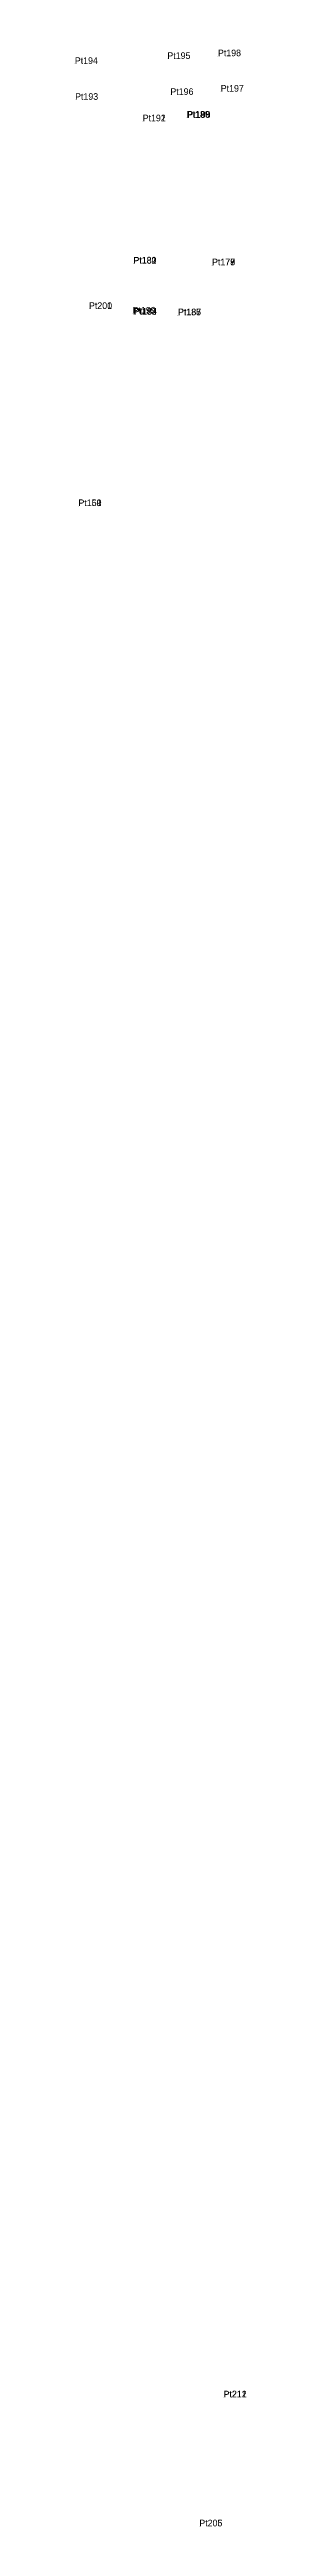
# Model space of a CAD drawing. Extents: x 549210 to 552524, y 1837658 to 1841724.
# Drawn here: x 550562.4 to 550585.8, y 1837740.5 to 1838077.9 of the extents above; entities that cross this region are included whole.
import ezdxf

# ---------------------------------------------------------------- set-up
doc = ezdxf.new("R2010")
doc.units = 0
doc.layers.add('Level 12', color=7, linetype='Continuous')
doc.layers.add('Level 7', color=7, linetype='Continuous')

msp = doc.modelspace()

# ---------------------------------------------------------------- texts
at = {"layer": 'Level 12'}
for s, p in [('Pt194', (550562.44, 1838075.98)), ('Pt195', (550575.09, 1838076.66)), ('Pt198', (550582, 1838077.03)), ('Pt196', (550575.5, 1838071.76)), ('Pt197', (550582.38, 1838072.2)), ('Pt193', (550562.48, 1838071.09)), ('Pt191', (550571.71, 1838068.16)), ('Pt192', (550571.71, 1838068.16)), ('Pt189', (550577.73, 1838068.67)), ('Pt190', (550577.8, 1838068.63)), ('Pt188', (550577.82, 1838068.64)), ('Pt180', (550570.44, 1838048.8)), ('Pt182', (550570.45, 1838048.76)), ('Pt181', (550570.46, 1838048.77)), ('Pt177', (550581.18, 1838048.55)), ('Pt179', (550581.2, 1838048.54)), ('Pt178', (550581.2, 1838048.55)), ('Pt200', (550564.38, 1838042.61)), ('Pt201', (550564.38, 1838042.6)), ('Pt199', (550570.34, 1838041.98)), ('Pt183', (550570.46, 1838041.81)), ('Pt184', (550570.52, 1838041.84)), ('Pt186', (550576.53, 1838041.73)), ('Pt185', (550576.53, 1838041.74)), ('Pt187', (550576.56, 1838041.75)), ('Pt159', (550562.93, 1838015.75)), ('Pt160', (550562.94, 1838015.75)), ('Pt161', (550562.94, 1838015.75)), ('Pt211', (550582.75, 1837758.12)), ('Pt212', (550582.77, 1837758.11)), ('Pt205', (550579.45, 1837740.55)), ('Pt206', (550579.45, 1837740.55))]:
    msp.add_text(s, height=0.9, dxfattribs=at).set_placement(p)

# ---------------------------------------------------------------- linework, layer by layer
at = {"layer": 'Level 7'}
for p, q in [((550562.44, 1838075.98), (550562.44, 1838075.98)), ((550575.09, 1838076.66), (550575.09, 1838076.66)), ((550582, 1838077.03), (550582, 1838077.03)), ((550582.38, 1838072.2), (550582.38, 1838072.2)), ((550562.48, 1838071.09), (550562.48, 1838071.09)), ((550575.5, 1838071.76), (550575.5, 1838071.76)), ((550571.71, 1838068.16), (550571.71, 1838068.16)), ((550571.71, 1838068.16), (550571.71, 1838068.16)), ((550577.73, 1838068.67), (550577.73, 1838068.67)), ((550577.8, 1838068.63), (550577.8, 1838068.63)), ((550577.82, 1838068.64), (550577.82, 1838068.64)), ((550570.44, 1838048.8), (550570.44, 1838048.8)), ((550570.45, 1838048.76), (550570.45, 1838048.76)), ((550570.46, 1838048.77), (550570.46, 1838048.77)), ((550581.18, 1838048.55), (550581.18, 1838048.55)), ((550581.2, 1838048.55), (550581.2, 1838048.55)), ((550581.2, 1838048.54), (550581.2, 1838048.54)), ((550564.38, 1838042.61), (550564.38, 1838042.61)), ((550564.38, 1838042.6), (550564.38, 1838042.6)), ((550570.34, 1838041.98), (550570.34, 1838041.98)), ((550570.46, 1838041.81), (550570.46, 1838041.81)), ((550570.52, 1838041.84), (550570.52, 1838041.84)), ((550576.53, 1838041.74), (550576.53, 1838041.74)), ((550576.53, 1838041.73), (550576.53, 1838041.73)), ((550576.56, 1838041.75), (550576.56, 1838041.75)), ((550562.93, 1838015.75), (550562.93, 1838015.75)), ((550562.94, 1838015.75), (550562.94, 1838015.75)), ((550562.94, 1838015.75), (550562.94, 1838015.75)), ((550582.75, 1837758.12), (550582.75, 1837758.12)), ((550582.77, 1837758.11), (550582.77, 1837758.11)), ((550579.45, 1837740.55), (550579.45, 1837740.55)), ((550579.45, 1837740.55), (550579.45, 1837740.55))]:
    msp.add_line(p, q, dxfattribs=at)

msp.set_redraw_order([(e.dxf.handle, doc.entitydb.next_handle()) for e in msp.query("TEXT MTEXT ATTDEF DIMENSION ARC_DIMENSION")])  # texts and dimensions are drawn at this point

doc.saveas('drawing.dxf')
